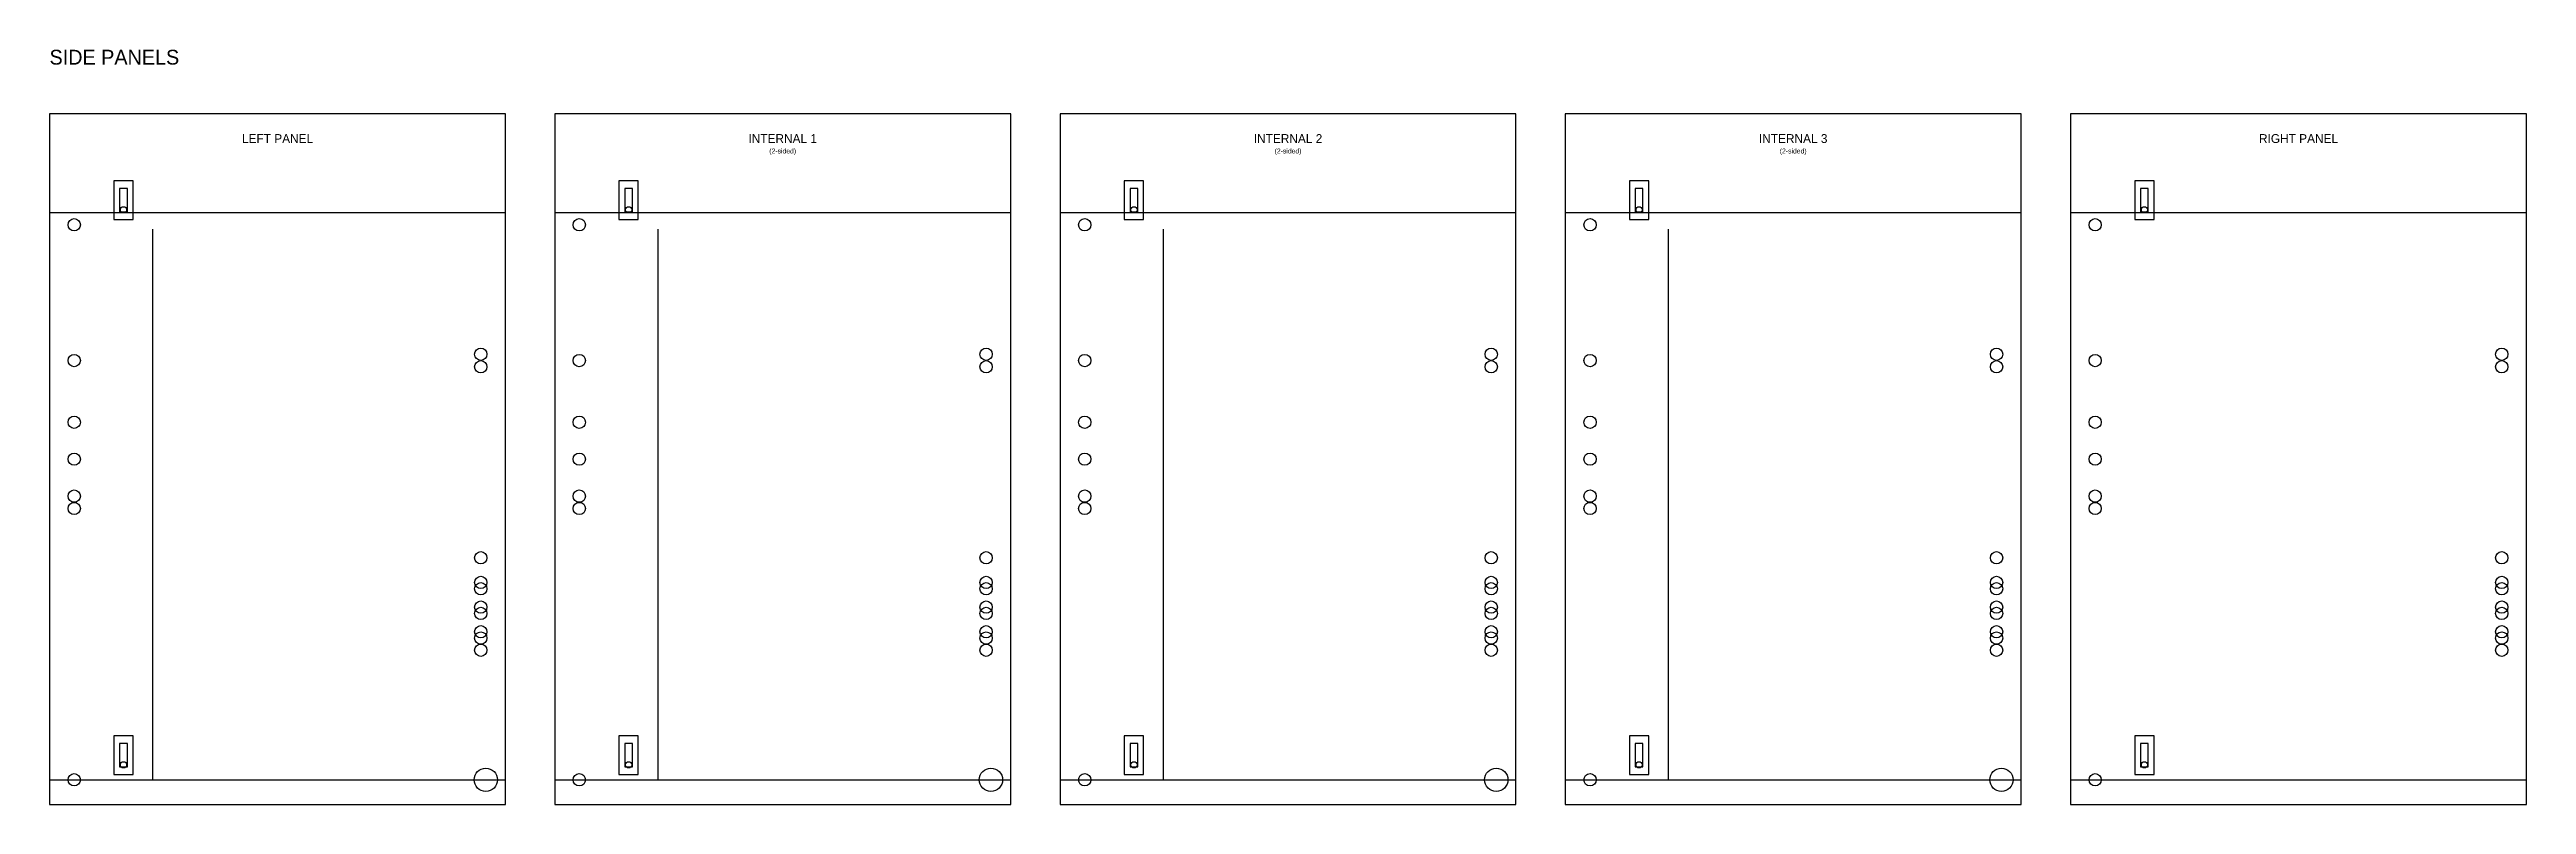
# Model space of a CAD drawing. Header units: millimetres. Extents: x 0 to 1956, y -15 to 1659.
# Drawn here: x 0 to 1276, y 1270 to 1659 of the extents above; entities that cross this region are included whole.
import ezdxf
from ezdxf.enums import TextEntityAlignment as Align

# ---------------------------------------------------------------- set-up
doc = ezdxf.new("R2010")
doc.units = ezdxf.units.MM
for name, color, linetype in [('ENGRAVE', 4, 'Continuous'), ('HOLES', 5, 'Continuous'), ('LABEL', 4, 'Continuous'), ('PANEL', 7, 'Continuous'), ('SENSOR', 1, 'Continuous'), ('TITLE', 2, 'Continuous'), ('WIRE', 3, 'Continuous')]:
    doc.layers.add(name, color=color, linetype=linetype)

msp = doc.modelspace()

# ---------------------------------------------------------------- texts
at = {"layer": 'LABEL'}
for s, height, p in [('LEFT PANEL', 4.57, (117.5, 1612.9)), ('INTERNAL 1', 4.57, (377.8, 1612.9)), ('INTERNAL 2', 4.57, (638.2, 1612.9)), ('INTERNAL 3', 4.57, (898.5, 1612.9)), ('RIGHT PANEL', 4.572, (1158.9, 1612.9)), ('(2-sided)', 2.54, (377.8, 1606.5)), ('(2-sided)', 2.54, (638.2, 1606.5)), ('(2-sided)', 2.54, (898.5, 1606.5))]:
    msp.add_text(s, height=height, dxfattribs=at).set_placement(p, align=Align.MIDDLE_CENTER)
at = {"layer": 'TITLE'}
msp.add_text('SIDE PANELS', height=7.62, dxfattribs=at).set_placement((0, 1651))

# ---------------------------------------------------------------- linework, layer by layer
at = {"layer": 'ENGRAVE'}
for p, q in [((0, 1574.8), (234.9, 1574.8)), ((260.3, 1574.8), (495.3, 1574.8)), ((520.7, 1574.8), (755.6, 1574.8)), ((781, 1574.8), (1016, 1574.8)), ((1041.4, 1574.8), (1276.3, 1574.8)), ((0, 1282.7), (234.9, 1282.7)), ((260.3, 1282.7), (495.3, 1282.7)), ((520.7, 1282.7), (755.6, 1282.7)), ((781, 1282.7), (1016, 1282.7)), ((1041.4, 1282.7), (1276.3, 1282.7))]:
    msp.add_line(p, q, dxfattribs=at)
at = {"layer": 'HOLES'}
for centre in [(12.7, 1568.5), (273, 1568.5), (533.4, 1568.5), (793.8, 1568.5), (1054.1, 1568.5), (12.7, 1498.6), (222.2, 1501.8), (222.2, 1495.4), (273, 1498.6), (482.6, 1501.8), (482.6, 1495.4), (533.4, 1498.6), (742.9, 1501.8), (742.9, 1495.4), (793.8, 1498.6), (1003.3, 1501.8), (1003.3, 1495.4), (1054.1, 1498.6), (1263.6, 1501.8), (1263.6, 1495.4), (12.7, 1466.8), (273, 1466.8), (533.4, 1466.8), (793.8, 1466.8), (1054.1, 1466.8), (12.7, 1447.8), (273, 1447.8), (533.4, 1447.8), (793.8, 1447.8), (1054.1, 1447.8), (12.7, 1428.8), (273, 1428.8), (533.4, 1428.8), (793.8, 1428.8), (1054.1, 1428.8), (12.7, 1422.4), (273, 1422.4), (533.4, 1422.4), (793.8, 1422.4), (1054.1, 1422.4), (222.2, 1397), (482.6, 1397), (742.9, 1397), (1003.3, 1397), (1263.6, 1397), (222.2, 1384.3), (222.2, 1381.1), (482.6, 1384.3), (482.6, 1381.1), (742.9, 1384.3), (742.9, 1381.1), (1003.3, 1384.3), (1003.3, 1381.1), (1263.6, 1384.3), (1263.6, 1381.1), (222.2, 1371.6), (222.2, 1368.4), (482.6, 1371.6), (482.6, 1368.4), (742.9, 1371.6), (742.9, 1368.4), (1003.3, 1371.6), (1003.3, 1368.4), (1263.6, 1371.6), (1263.6, 1368.4), (222.2, 1358.9), (222.2, 1355.7), (482.6, 1358.9), (482.6, 1355.7), (742.9, 1358.9), (742.9, 1355.7), (1003.3, 1358.9), (1003.3, 1355.7), (1263.6, 1358.9), (1263.6, 1355.7), (222.2, 1349.4), (482.6, 1349.4), (742.9, 1349.4), (1003.3, 1349.4), (1263.6, 1349.4), (12.7, 1282.7), (273, 1282.7), (533.4, 1282.7), (793.8, 1282.7), (1054.1, 1282.7)]:
    msp.add_circle(centre, 3.17, dxfattribs=at)
at = {"layer": 'PANEL'}
for points in [[(0, 1270), (234.9, 1270), (234.9, 1625.6), (0, 1625.6), (0, 1270)], [(260.3, 1270), (495.3, 1270), (495.3, 1625.6), (260.3, 1625.6), (260.3, 1270)], [(520.7, 1270), (755.6, 1270), (755.6, 1625.6), (520.7, 1625.6), (520.7, 1270)], [(781, 1270), (1016, 1270), (1016, 1625.6), (781, 1625.6), (781, 1270)], [(1041.4, 1270), (1276.3, 1270), (1276.3, 1625.6), (1041.4, 1625.6), (1041.4, 1270)]]:
    msp.add_lwpolyline(points, close=True, dxfattribs=at)
at = {"layer": 'SENSOR'}
for points in [[(33.1, 1571.2), (43.1, 1571.2), (43.1, 1591.2), (33.1, 1591.2), (33.1, 1571.2)], [(293.4, 1571.2), (303.4, 1571.2), (303.4, 1591.2), (293.4, 1591.2), (293.4, 1571.2)], [(553.8, 1571.2), (563.8, 1571.2), (563.8, 1591.2), (553.8, 1591.2), (553.8, 1571.2)], [(814.1, 1571.2), (824.1, 1571.2), (824.1, 1591.2), (814.1, 1591.2), (814.1, 1571.2)], [(1074.5, 1571.2), (1084.5, 1571.2), (1084.5, 1591.2), (1074.5, 1591.2), (1074.5, 1571.2)], [(33.1, 1285.4), (43.1, 1285.4), (43.1, 1305.4), (33.1, 1305.4), (33.1, 1285.4)], [(293.4, 1285.4), (303.4, 1285.4), (303.4, 1305.4), (293.4, 1305.4), (293.4, 1285.4)], [(553.8, 1285.4), (563.8, 1285.4), (563.8, 1305.4), (553.8, 1305.4), (553.8, 1285.4)], [(814.1, 1285.4), (824.1, 1285.4), (824.1, 1305.4), (814.1, 1305.4), (814.1, 1285.4)], [(1074.5, 1285.4), (1084.5, 1285.4), (1084.5, 1305.4), (1074.5, 1305.4), (1074.5, 1285.4)]]:
    msp.add_lwpolyline(points, dxfattribs=at)
for points in [[(36.1, 1575.2), (40.1, 1575.2), (40.1, 1587.2), (36.1, 1587.2), (36.1, 1575.2)], [(296.4, 1575.2), (300.4, 1575.2), (300.4, 1587.2), (296.4, 1587.2), (296.4, 1575.2)], [(556.8, 1575.2), (560.8, 1575.2), (560.8, 1587.2), (556.8, 1587.2), (556.8, 1575.2)], [(817.1, 1575.2), (821.1, 1575.2), (821.1, 1587.2), (817.1, 1587.2), (817.1, 1575.2)], [(1077.5, 1575.2), (1081.5, 1575.2), (1081.5, 1587.2), (1077.5, 1587.2), (1077.5, 1575.2)], [(36.1, 1289.4), (40.1, 1289.4), (40.1, 1301.4), (36.1, 1301.4), (36.1, 1289.4)], [(296.4, 1289.4), (300.4, 1289.4), (300.4, 1301.4), (296.4, 1301.4), (296.4, 1289.4)], [(556.8, 1289.4), (560.8, 1289.4), (560.8, 1301.4), (556.8, 1301.4), (556.8, 1289.4)], [(817.1, 1289.4), (821.1, 1289.4), (821.1, 1301.4), (817.1, 1301.4), (817.1, 1289.4)], [(1077.5, 1289.4), (1081.5, 1289.4), (1081.5, 1301.4), (1077.5, 1301.4), (1077.5, 1289.4)]]:
    msp.add_lwpolyline(points, close=True, dxfattribs=at)
for centre in [(38.1, 1576.2), (298.4, 1576.2), (558.8, 1576.2), (819.1, 1576.2), (1079.5, 1576.2), (38.1, 1290.4), (298.4, 1290.4), (558.8, 1290.4), (819.1, 1290.4), (1079.5, 1290.4)]:
    msp.add_circle(centre, 1.6, dxfattribs=at)
at = {"layer": 'WIRE'}
for p, q in [((53.1, 1566.2), (53.1, 1282.7)), ((313.4, 1566.2), (313.4, 1282.7)), ((573.8, 1566.2), (573.8, 1282.7)), ((834.1, 1566.2), (834.1, 1282.7)), ((53.1, 1282.7), (224.8, 1282.7)), ((313.4, 1282.7), (485.1, 1282.7)), ((573.8, 1282.7), (745.5, 1282.7)), ((834.1, 1282.7), (1005.8, 1282.7))]:
    msp.add_line(p, q, dxfattribs=at)
for centre in [(224.8, 1282.7), (485.1, 1282.7), (745.5, 1282.7), (1005.8, 1282.7)]:
    msp.add_circle(centre, 6, dxfattribs=at)

msp.set_redraw_order([(e.dxf.handle, doc.entitydb.next_handle()) for e in msp.query("TEXT MTEXT ATTDEF DIMENSION ARC_DIMENSION")])  # texts and dimensions are drawn at this point

doc.saveas('drawing.dxf')
